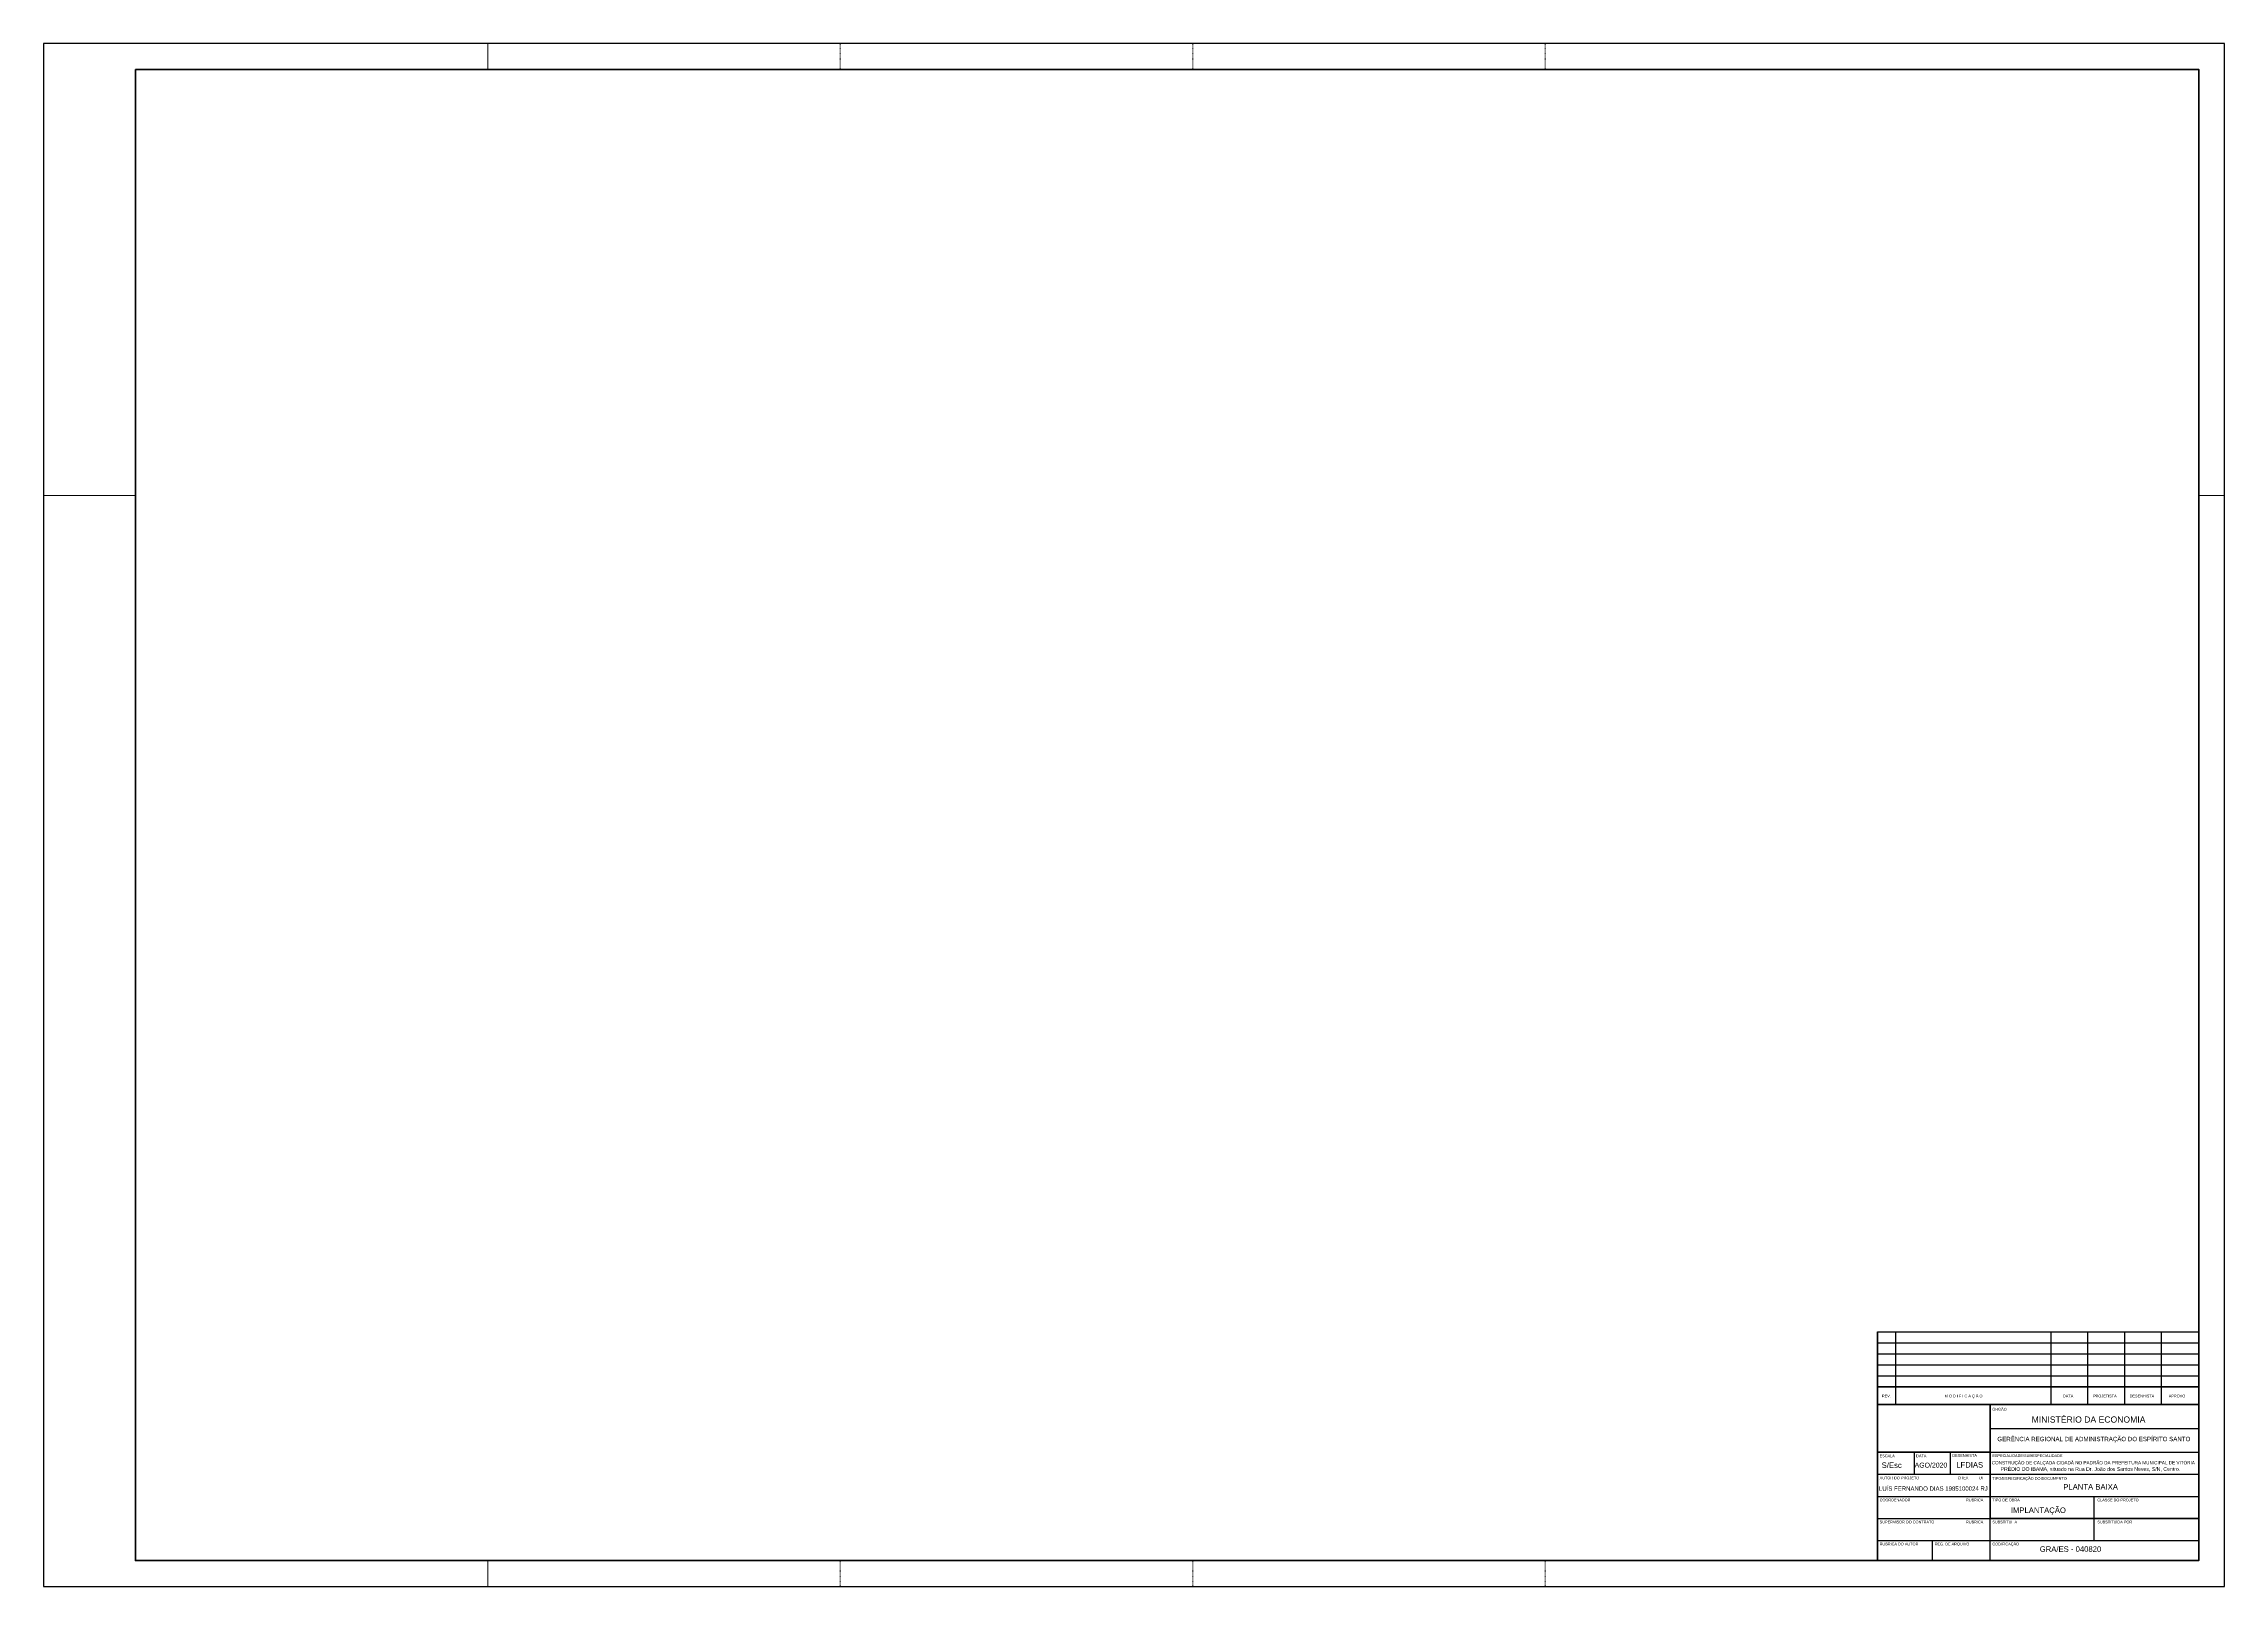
# Model space of a CAD drawing. Extents: x -1057 to 3416, y -340 to 4111.
# Drawn here: x 586 to 1180, y 908 to 1328 of the extents above; entities that cross this region are included whole.
import ezdxf
from ezdxf.enums import TextEntityAlignment as Align

# ---------------------------------------------------------------- set-up
doc = ezdxf.new("R2010")
doc.units = 0
doc.header["$LTSCALE"] = 50
doc.linetypes.add('DGN Style 1', pattern=[0.003115, 5.18318e-06, -0.00311])
for name, color, linetype, lineweight in [('Carimbo', 7, 'Continuous', 0), ('Margem A2', 8, 'DGN Style 1', 0), ('Margem A3', 8, 'DGN Style 1', 0), ('Margem Interna', 7, 'Continuous', 0)]:
    doc.layers.add(name, color=color, linetype=linetype, lineweight=lineweight)
doc.styles.add('Style-Arial', font='arial.ttf')

msp = doc.modelspace()

# ---------------------------------------------------------------- linework, layer by layer
at = {"layer": 'Carimbo', "lineweight": 40}
for p, q in [((1085.373, 977.162), (1085.373, 914.862)), ((1085.373, 962.162), (1172.873, 962.162)), ((1085.373, 957.362), (1172.873, 957.362)), ((1116.073, 957.362), (1116.073, 926.362)), ((1116.073, 944.362), (1085.373, 944.362)), ((1116.073, 926.362), (1172.873, 926.362))]:
    msp.add_line(p, q, dxfattribs=at)
at = {"layer": 'Carimbo', "lineweight": -3}
for p, q in [((1085.423, 977.162), (1172.873, 977.162)), ((1085.423, 974.162), (1172.873, 974.162)), ((1090.423, 957.362), (1090.423, 977.162)), ((1132.723, 957.362), (1132.723, 977.162)), ((1142.723, 957.362), (1142.723, 977.162)), ((1152.723, 957.362), (1152.723, 977.162)), ((1162.723, 957.362), (1162.723, 977.162)), ((1085.423, 971.162), (1172.873, 971.162)), ((1085.423, 968.162), (1172.873, 968.162)), ((1085.423, 965.162), (1172.873, 965.162)), ((1116.073, 950.862), (1172.873, 950.862)), ((1095.373, 944.362), (1095.373, 938.362)), ((1105.223, 944.362), (1105.223, 938.362)), ((1116.073, 944.362), (1172.873, 944.362)), ((1085.373, 938.362), (1172.873, 938.362)), ((1085.373, 932.362), (1172.873, 932.362)), ((1144.323, 932.362), (1144.323, 920.362)), ((1085.373, 926.362), (1116.073, 926.362)), ((1116.073, 914.862), (1116.073, 926.362)), ((1085.373, 920.362), (1172.873, 920.362)), ((1100.323, 920.362), (1100.323, 914.862))]:
    msp.add_line(p, q, dxfattribs=at)
at = {"layer": 'Margem A2', "color": 8, "linetype": 'Continuous', "lineweight": -3}
msp.add_lwpolyline([(585.873, 907.862), (1179.873, 907.862), (1179.873, 1327.862), (585.873, 1327.862)], close=True, dxfattribs=at)
at = {"layer": 'Margem A3'}
for p, q in [((585.873, 1327.862), (610.873, 1327.862)), ((802.873, 1327.862), (802.873, 1320.862)), ((898.873, 1327.862), (898.873, 1320.862)), ((994.873, 1327.862), (994.873, 1320.862)), ((802.873, 907.862), (802.873, 914.862)), ((898.873, 907.862), (898.873, 914.862)), ((994.873, 907.862), (994.873, 914.862)), ((1179.873, 907.862), (1172.873, 907.862))]:
    msp.add_line(p, q, dxfattribs=at)
at = {"layer": 'Margem Interna'}
for p, q in [((706.873, 1327.862), (706.873, 1320.862)), ((1179.873, 1327.862), (1179.873, 1327.862)), ((585.873, 1204.862), (610.873, 1204.862)), ((1179.873, 1204.862), (1172.873, 1204.862)), ((706.873, 907.862), (706.873, 914.862))]:
    msp.add_line(p, q, dxfattribs=at)
at = {"layer": 'Margem Interna', "lineweight": 70}
msp.add_lwpolyline([(610.873, 1320.862), (1172.873, 1320.862), (1172.873, 914.862), (610.873, 914.862)], close=True, dxfattribs=at)

# ---------------------------------------------------------------- texts
at = {"layer": 'Carimbo', "linetype": 'Continuous', "lineweight": -3, "style": 'Style-Arial'}
for s, p in [('REV.', (1086.573, 959.312)), ('M O D I F I C A Ç Ã O', (1103.673, 959.311)), ('ÓRGÃO', (1116.673, 955.712)), ('DATA', (1135.923, 959.311)), ('PROJETISTA', (1144.073, 959.311)), ('DESENHISTA', (1154.073, 959.311)), ('APROVO', (1164.723, 959.311)), ('ESCALA', (1085.973, 943.012)), ('DATA', (1095.923, 943.012)), ('DESENHISTA', (1105.773, 943.112)), ('ESPECIALIDADE/SUBESPECIALIDADE', (1116.673, 943.062)), ('AUTOR DO PROJETO                                    CREA          UF', (1085.973, 937.012)), ('TIPO/ESPECIFICAÇÃO DO DOCUMENTO', (1116.673, 936.862)), ('COORDENADOR', (1085.973, 931.012)), ('TIPO DE OBRA', (1116.673, 931.012)), ('CLASSE DO PROJETO', (1145.273, 931.011)), ('SUPERVISOR DO CONTRATO', (1085.973, 925.012)), ('SUBSTITUI  A', (1116.673, 925.012)), ('SUBSTITUÍDA POR', (1145.273, 925.012)), ('RUBRICA DO AUTOR', (1085.973, 919.012)), ('REG. DE ARQUIVO', (1100.973, 919.012)), ('CODIFICAÇÃO', (1116.673, 919.012))]:
    msp.add_text(s, height=0.75, rotation=0.005814, dxfattribs=at).set_placement(p)
at = {"layer": 'Carimbo', "linetype": 'Continuous', "lineweight": -3, "ltscale": 6, "style": 'Style-Arial'}
for s, height, p in [('MINISTÉRIO DA ECONOMIA', 1.678, (1127.376, 952.44)), ('GERÊNCIA REGIONAL DE ADMINISTRAÇÃO DO ESPÍRITO SANTO', 1.19857, (1118.043, 947.378)), ('S/Esc', 1.4982, (1086.532, 940.092)), ('AGO/2020', 1.3484, (1095.504, 940.192)), ('LFDIAS', 1.4982, (1106.841, 940.192)), (' CONSTRUÇÃO DE CALÇADA CIDADÃ NO PADRÃO DA PREFEITURA MUNICIPAL DE VITÓRIA', 0.89893, (1116.154, 941.068)), ('LUÍS FERNANDO DIAS 1985100024 RJ', 1.1746, (1085.794, 933.899)), ('PLANTA BAIXA', 1.49822, (1135.993, 934.19)), ('IMPLANTAÇÃO', 1.49822, (1121.706, 927.838)), ('GRA/ES - 040820', 1.49822, (1129.581, 917.26))]:
    msp.add_text(s, height=height, rotation=0.005814, dxfattribs=at).set_placement(p)
msp.add_text(' PRÉDIO DO IBAMA, situado na Rua Dr. João dos Santos Neves, S/N, Centro. ', height=1.0068, rotation=0.005814, dxfattribs=at).set_placement((1143.373, 939.305), align=Align.CENTER)
at = {"layer": 'Carimbo', "linetype": 'Continuous', "lineweight": -3, "style": 'Style-Arial'}
for p in [(1114.199, 931.012), (1114.199, 925.013)]:
    msp.add_text('RUBRICA', height=0.75, rotation=0.005814, dxfattribs=at).set_placement(p, align=Align.RIGHT)

doc.saveas('drawing.dxf')
